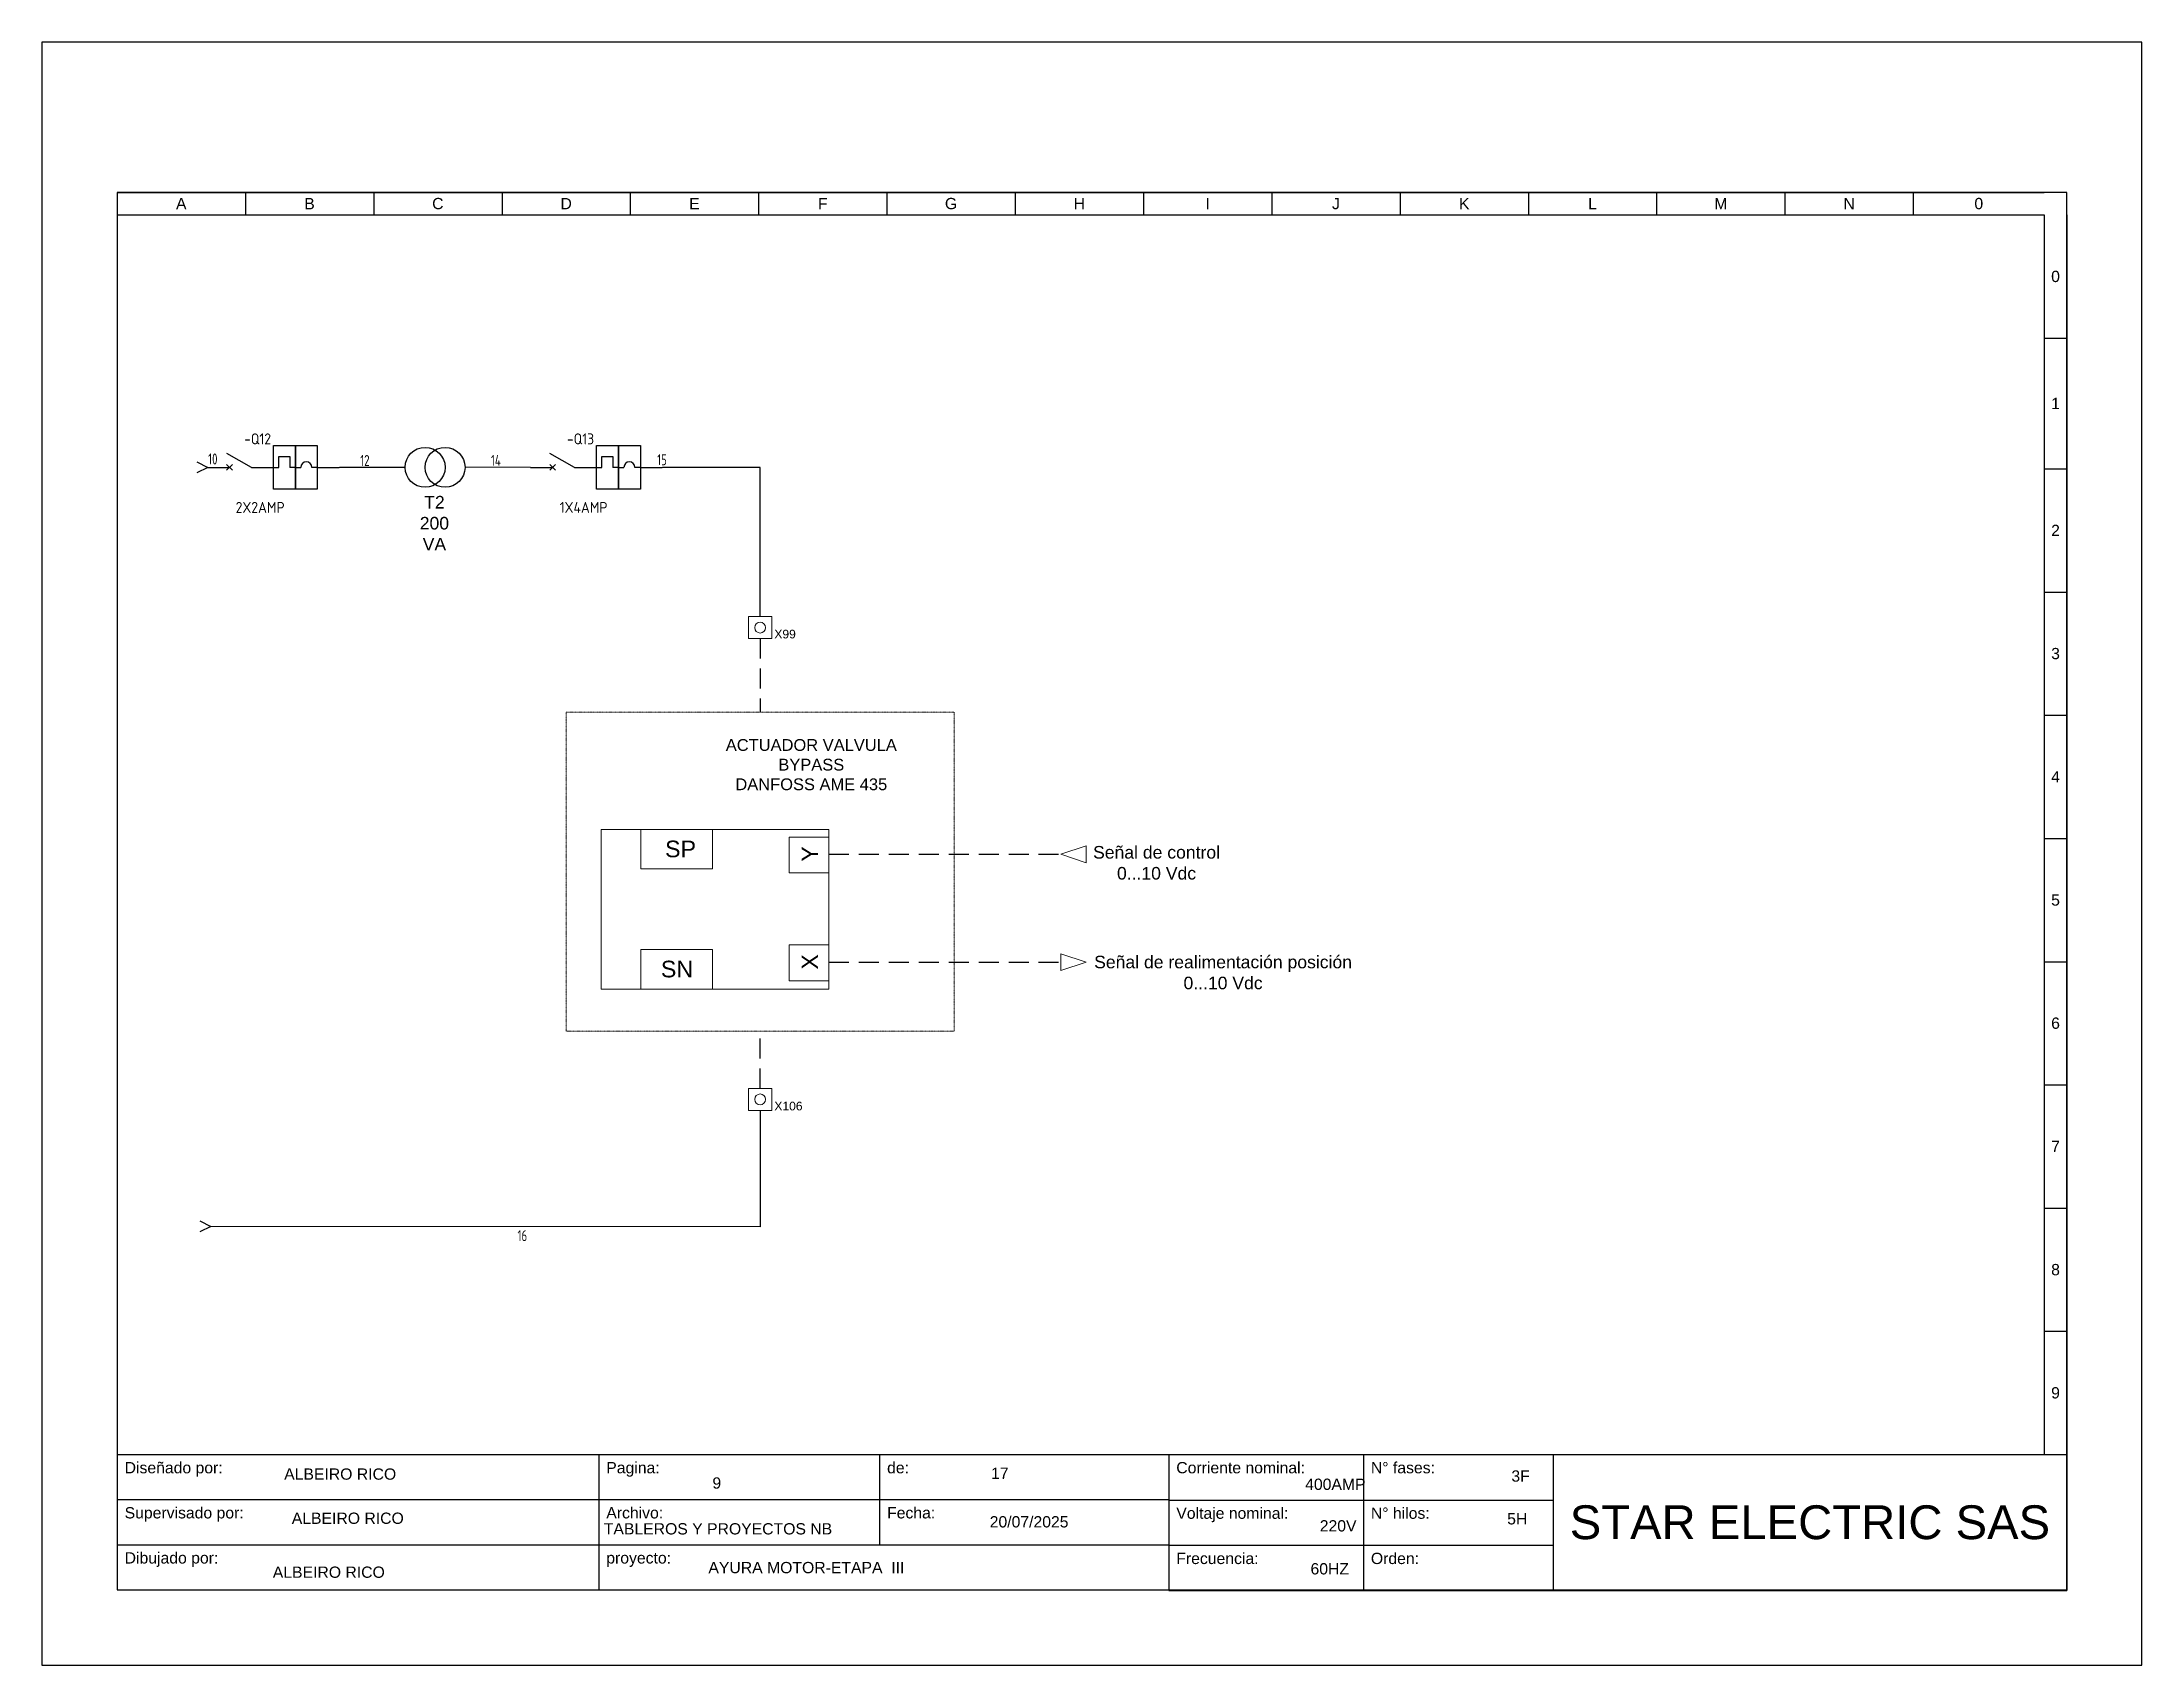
# Model space of a CAD drawing. Header units: millimetres. Extents: x 691 to 18605, y 670 to 10026.
# Drawn here: x 9145 to 10196, y 9213 to 10026 of the extents above; entities that cross this region are included whole.
import ezdxf
from ezdxf.enums import TextEntityAlignment as Align

# ---------------------------------------------------------------- set-up
doc = ezdxf.new("R2010")
doc.units = ezdxf.units.MM
doc.linetypes.add('DASHEDX2', pattern=[1.5, 1, -0.5])
doc.linetypes.add('HIDDEN', pattern=[0.375, 0.25, -0.125])
for name, color, linetype in [('-DIAGRAMA', 7, 'Continuous'), ('-Electrico', 5, 'Continuous'), ('DESC', 150, 'Continuous'), ('SYMS', 7, 'Continuous'), ('TAGS', 150, 'Continuous'), ('WIRENO', 72, 'Continuous'), ('YEL_14_THHN', 2, 'Continuous')]:
    doc.layers.add(name, color=color, linetype=linetype)
doc.styles.get("Standard").update_dxf_attribs({"font": 'arial.ttf'})
doc.styles.add('WD_IEC', font='ISOCP2.shx', dxfattribs={"width": 0.9, "height": 4})

msp = doc.modelspace()

# ---------------------------------------------------------------- texts
at = {"color": 0, "lineweight": 0}
for s, p in [('X99', (9511.9, 9727.2)), ('X106', (9511.9, 9491))]:
    msp.add_text(s, height=4.33, dxfattribs=at).set_placement(p)
at = {"color": 0, "linetype": 'DASHEDX2', "insert": (9318.3, 9798.5), "char_height": 6.3, "attachment_point": 1}
msp.add_mtext_dynamic_manual_height_columns('\\pxqc;T2\\P200\\PVA', width=46.93, gutter_width=31.5, heights=[0], dxfattribs=at)
at = {"color": 0, "lineweight": 0}
for s, insert, char_height, width, attachment_point in [('ACTUADOR VALVULA BYPASS\\PDANFOSS AME 435', (9530.4, 9676.8), 5.898, 101.669, 2), ('SP', (9457.2, 9626), 8.33, 18.716, 1), ('Señal de control\\P0...10 Vdc', (9703.2, 9623.3), 6.295, 77.988, 2), ('   SN', (9445.4, 9565.9), 8.33, 30.576, 1), ('Señal de realimentación posición\\P0...10 Vdc', (9736.5, 9568.4), 6.295, 132.265, 2)]:
    msp.add_mtext(s, dxfattribs=dict(at, insert=insert, char_height=char_height, width=width, attachment_point=attachment_point))
at = {"color": 0, "lineweight": 0, "char_height": 8.33, "width": 13.428, "attachment_point": 1, "rotation": 90}
for s, insert in [('\\pxqc;Y', (9525.5, 9612.6)), ('\\pxqc;X', (9525.5, 9558.6))]:
    msp.add_mtext(s, dxfattribs=dict(at, insert=insert))

# ---------------------------------------------------------------- blocks, each defined once
blk = doc.blocks.new('HCB11Q9')
for p, q in [((-1.84, 0.66), (-3.16, -0.66)), ((-3.16, 0.66), (-1.84, -0.66)), ((2.5, 0), (-3.12, 3.13)), ((2.5, 0), (7.5, 0)), ((7.5, 0), (8.75, 0)), ((8.75, 0), (8.75, 2.5)), ((8.75, 2.5), (11.25, 2.5)), ((11.25, 2.5), (11.25, 0)), ((12.5, 0), (11.25, 0)), ((12.5, 0), (13.75, 0)), ((17.5, 0), (16.25, 0)), ((17.5, 0), (22.5, 0)), ((-7.5, 0), (-2.5, 0))]:
    blk.add_line(p, q)
for points in [[(7.5, 5), (12.5, 5), (12.5, -5), (7.5, -5)], [(12.5, 5), (17.5, 5), (17.5, -5), (12.5, -5)]]:
    blk.add_lwpolyline(points, close=True)
blk.add_arc((15, 0), 1.25, 0, 180)
at = {"style": 'WD_IEC'}
for tag, height, p in [('INST', 2.5, (6.95, 11.75)), ('LOC', 2.5, (6.95, 8.6)), ('TAG1', 2.5, (6.95, 5.23)), ('TERM02', 2, (22.5, 1)), ('XREF', 2.5, (-2.89, -6.93)), ('DESC1', 2.5, (-2.89, -10.4)), ('DESC2', 2.5, (-2.11, -14.11)), ('DESC3', 2.5, (-2.11, -17.81))]:
    blk.add_attdef(tag, text='', height=height, dxfattribs=at).set_placement(p, align=Align.RIGHT)
at = {"style": 'WD_IEC', "flags": 1}
for tag, p, height in [('X4TERM01', (-7.5, 0), 0.32), ('X1TERM02', (22.5, 0), 0.32), ('ASSYCODE', (17.86, -5.81), 1), ('FAMILY', (17.86, -7.31), 1), ('CATDESC', (17.86, -8.81), 1)]:
    blk.add_attdef(tag, p, '', height=height, dxfattribs=at)
at = {"style": 'WD_IEC'}
for tag, p, height in [('TERM01', (-7.5, 1), 2), ('RATING1', (-14.85, -3.47), 2.5)]:
    blk.add_attdef(tag, p, '', height=height, dxfattribs=at)
at = {"style": 'WD_IEC', "flags": 1}
for tag, p in [('X2LINK', (-0.31, 2)), ('X8LINK', (-0.31, 0.5))]:
    blk.add_attdef(tag, p, '', height=0.32, rotation=360, dxfattribs=at)
at = {"style": 'WD_IEC', "flags": 9}
for tag, p in [('MFG', (21.31, -1.98)), ('CAT', (21.31, -3.99))]:
    blk.add_attdef(tag, text='', height=1.5, dxfattribs=at).set_placement(p, align=Align.RIGHT)
blk = doc.blocks.new('HA1X3Y')
blk.add_lwpolyline([(-2.5, 1.25), (0, 0), (-2.5, -1.25)])
at = {"style": 'WD_IEC'}
blk.add_attdef('DESC1', text='', height=2.5, dxfattribs=at).set_placement((-5, 0.675), align=Align.RIGHT)
at = {"style": 'WD_IEC', "flags": 1}
blk.add_attdef('X1TERM01', (0, 0), '', height=0.32, dxfattribs=at)
at = {"style": 'WD_IEC'}
blk.add_attdef('DESC2', text='', height=2.5, dxfattribs=at).set_placement((-5, -0.675), align=Align.TOP_RIGHT)
blk = doc.blocks.new('WD_WNV')
at = {"linetype": 'Continuous', "style": 'WD_IEC', "width": 0.8}
blk.add_attdef('WIRENO', text='', height=2.5, dxfattribs=at).set_placement((-1.6, 0), align=Align.MIDDLE_RIGHT)
at = {"style": 'WD_IEC', "flags": 1}
for tag, p in [('W08USER', (-1, 0.375)), ('W04USER', (-1, 0.875)), ('W05USER', (-1, 0.75)), ('W09USER', (-1, 0.25)), ('W03USER', (-1, 1)), ('W06USER', (-1, 0.625)), ('W07USER', (-1, 0.5)), ('W02USER', (-1, 1.125)), ('W01USER', (-1, 1.25)), ('W10USER', (-1, 0.125))]:
    blk.add_attdef(tag, text='', height=0.08, dxfattribs=at).set_placement(p, align=Align.CENTER)
blk = doc.blocks.new('*T3')
at = {"color": 0, "linetype": 'ByBlock', "lineweight": -2}
for p, q in [((0, 0), (139.92, 0)), ((0, 0), (0, -18)), ((64.08, 0), (64.08, -18)), ((101.44, 0), (101.44, -12)), ((139.92, 0), (139.92, -18)), ((0, -6), (139.92, -6)), ((0, -12), (139.92, -12)), ((0, -18), (139.92, -18))]:
    blk.add_line(p, q, dxfattribs=at)
at = {"color": 0, "char_height": 1.5, "attachment_point": 1}
for s, insert, width in [('{\\fArial|b0|i0|c162|p34;Diseñado por:}', (1, -1), 62.0824), ('{\\fArial|b0|i0|c162|p34;Pagina:}', (65.08, -1), 35.3574), ('{\\fArial|b0|i0|c162|p34;de}:', (102.44, -1), 36.4813), ('{\\fArial|b0|i0|c162|p34;Supervisado por:}', (1, -7), 62.0824), ('{\\fArial|b0|i0|c162|p34;Archivo:}', (65.08, -7), 35.3574), ('Fecha:', (102.44, -7), 36.4813), ('Dibujado por:', (1, -13), 62.0824), ('{\\fArial|b0|i0|c162|p34;proyecto:}', (65.08, -13), 73.8387)]:
    blk.add_mtext(s, dxfattribs=dict(at, insert=insert, width=width))
blk = doc.blocks.new('*T4')
at = {"color": 0, "linetype": 'ByBlock', "lineweight": -2}
for p, q in [((0, 0), (119.48, 0)), ((0, 0), (0, -18.07)), ((25.89, 0), (25.89, -18.07)), ((51.13, 0), (51.13, -18.07)), ((119.48, 0), (119.48, -18.07)), ((0, -6.05), (51.13, -6.05)), ((0, -12.07), (51.13, -12.07)), ((0, -18.07), (119.48, -18.07))]:
    blk.add_line(p, q, dxfattribs=at)
at = {"color": 0}
for s, insert, char_height, width, attachment_point in [('Corriente nominal:', (1, -1), 1.5, 23.894, 1), ('{\\fArial|b0|i0|c162|p34;N° fases:}', (26.89, -1), 1.5, 23.2313, 1), ('Voltaje nominal:', (1, -7.05), 1.5, 23.894, 1), ('{\\fArial|b0|i0|c162|p34;N° hilos:}', (26.89, -7.05), 1.5, 23.2313, 1), ('{\\fArial|b0|i0|c162|p34;STAR ELECTRIC SAS}', (85.3, -9.04), 4.5, 66.3536, 5), ('Frecuencia:', (1, -13.07), 1.5, 23.894, 1), ('{\\fArial|b0|i0|c162|p34;Orden}:', (26.89, -13.07), 1.5, 23.2313, 1)]:
    blk.add_mtext(s, dxfattribs=dict(at, insert=insert, char_height=char_height, width=width, attachment_point=attachment_point))
blk = doc.blocks.new('CAJETIN')
for p, q in [((0, 185.97), (-259.4, 185.97)), ((-259.4, 185.97), (-259.4, 0.07)), ((-259.4, 185.97), (-2.99, 185.97)), ((-259.4, 185.97), (-259.4, 182.97)), ((-242.33, 185.97), (-242.33, 182.97)), ((-225.26, 185.97), (-225.26, 182.97)), ((-208.19, 185.97), (-208.19, 182.97)), ((-191.12, 185.97), (-191.12, 182.97)), ((-174.05, 185.97), (-174.05, 182.97)), ((-156.98, 185.97), (-156.98, 182.97)), ((-139.91, 185.97), (-139.91, 182.97)), ((-122.84, 185.97), (-122.84, 182.97)), ((-105.77, 185.97), (-105.77, 182.97)), ((-88.7, 185.97), (-88.7, 182.97)), ((-71.64, 185.97), (-71.64, 182.97)), ((-54.57, 185.97), (-54.57, 182.97)), ((-37.5, 185.97), (-37.5, 182.97)), ((-20.43, 185.97), (-20.43, 182.97)), ((0, 0.07), (0, 185.97)), ((-259.4, 182.97), (-2.99, 182.97)), ((-3, 182.97), (-3, 18.07)), ((0, 182.97), (0, 18.07)), ((-3, 166.58), (0, 166.58)), ((-3, 149.19), (0, 149.19)), ((-3, 132.8), (0, 132.8)), ((-3, 116.41), (0, 116.41)), ((-3, 100.02), (0, 100.02)), ((-3, 83.63), (0, 83.63)), ((-3, 67.24), (0, 67.24)), ((-3, 50.85), (0, 50.85)), ((-3, 34.46), (0, 34.46)), ((-3, 18.07), (0, 18.07)), ((-259.4, 0.07), (0, 0.07))]:
    blk.add_line(p, q)
blk.add_lwpolyline([(-269.4, -9.93), (10, -9.93), (10, 205.97), (-269.4, 205.97)], close=True)
for name, p in [('*T3', (-259.4, 18.07)), ('*T4', (-119.48, 18.07))]:
    blk.add_blockref(name, p)
blk.add_text('0', height=1.5).set_placement((-2.08, 174.04))
at = {"char_height": 1.5, "attachment_point": 5}
for s, insert, width in [('A', (-250.87, 184.47), 17.0695), ('B', (-233.8, 184.47), 17.0695), ('C', (-216.73, 184.47), 17.0695), ('D', (-199.66, 184.47), 17.0695), ('E', (-182.59, 184.47), 17.0695), ('F', (-165.52, 184.47), 17.0695), ('G', (-148.45, 184.47), 17.0695), ('H', (-131.38, 184.47), 17.0695), ('I', (-114.31, 184.47), 17.0695), ('J', (-97.24, 184.47), 17.0695), ('K', (-80.17, 184.47), 17.0695), ('L', (-63.1, 184.47), 17.0695), ('M', (-46.03, 184.47), 17.0695), ('N', (-28.96, 184.47), 17.0695), ('0', (-11.71, 184.47), 17.4362), ('1', (-1.5, 157.89), 3), ('2', (-1.5, 141), 3), ('3', (-1.5, 124.61), 3), ('4', (-1.5, 108.22), 3), ('5', (-1.5, 91.83), 3), ('6', (-1.5, 75.44), 3), ('7', (-1.5, 59.05), 3), ('8', (-1.5, 42.66), 3), ('9', (-1.5, 26.27), 3)]:
    blk.add_mtext(s, dxfattribs=dict(at, insert=insert, width=width))
for tag, p in [('DISEÑADO_POR', (-230.86, 14.78)), ('SUPERVISADO_POR', (-229.59, 8.32)), ('DIBUJADO_POR', (-231.25, 2.42))]:
    blk.add_attdef(tag, text='', height=1.5).set_placement(p, align=Align.MIDDLE)
for tag, p in [('PAGINA', (-180.19, 13.54)), ('DE', (-143.12, 14.83)), ('A', (-97.02, 13.49)), ('F', (-73.9, 14.47)), ('ARCHIVO', (-179.45, 8.2)), ('FECHA', (-143.31, 8.38)), ('V', (-96.96, 8.58)), ('H', (-74.46, 8.76)), ('PROYECTO', (-180.75, 3.04)), ('HZ', (-98.06, 2.87)), ('OR', (-74.83, 2.5))]:
    blk.add_attdef(tag, p, '', height=1.5)

# ---------------------------------------------------------------- linework, layer by layer
at = {"layer": '-DIAGRAMA', "color": 0, "lineweight": 0}
for centre in [(9504.8, 9732.6), (9504.8, 9496.5)]:
    msp.add_circle(centre, 2.72, dxfattribs=at)
at = {"layer": '-Electrico', "color": 0, "lineweight": 0, "ltscale": 0.08}
for points in [[(9499, 9738.1), (9510.6, 9738.1), (9510.6, 9727.1), (9499, 9727.1)], [(9499, 9502), (9510.6, 9502), (9510.6, 9491), (9499, 9491)]]:
    msp.add_lwpolyline(points, close=True, dxfattribs=at)
at = {"color": 0}
msp.add_line((9504.8, 9738.1), (9504.8, 9812.8), dxfattribs=at)
at = {"color": 0, "linetype": 'DASHEDX2', "lineweight": -2, "ltscale": 10}
for p, q in [((9504.8, 9727.1), (9504.8, 9690.2)), ((9539.2, 9619.2), (9655.3, 9619.2)), ((9539.2, 9565.2), (9655.3, 9565.2)), ((9504.8, 9502), (9504.8, 9530.6))]:
    msp.add_line(p, q, dxfattribs=at)
at = {"color": 0, "linetype": 'Continuous', "lineweight": 0}
for p, q in [((9667.9, 9623.4), (9655.3, 9619.2)), ((9655.3, 9619.2), (9667.9, 9614.9)), ((9667.9, 9619.2), (9667.9, 9623.4)), ((9667.9, 9614.9), (9667.9, 9619.2)), ((9655.3, 9569.4), (9655.3, 9565.2)), ((9667.9, 9565.2), (9655.3, 9569.4)), ((9655.3, 9565.2), (9655.3, 9561)), ((9655.3, 9561), (9667.9, 9565.2))]:
    msp.add_line(p, q, dxfattribs=at)
at = {"color": 0, "lineweight": -2}
msp.add_line((9504.8, 9491), (9504.8, 9432.8), dxfattribs=at)
at = {"color": 0, "linetype": 'HIDDEN', "lineweight": 0, "ltscale": 0.5}
msp.add_lwpolyline([(9407.7, 9690.2), (9601.9, 9690.2), (9601.9, 9530.6), (9407.7, 9530.6)], close=True, dxfattribs=at)
at = {"color": 0, "lineweight": 0}
for points in [[(9425.2, 9631.6), (9539.2, 9631.6), (9539.2, 9551.7), (9425.2, 9551.7)], [(9445, 9631.6), (9480.9, 9631.6), (9480.9, 9611.8), (9445, 9611.8)], [(9539.2, 9627.8), (9539.2, 9609.8), (9519.4, 9609.8), (9519.4, 9627.8)], [(9445, 9571.5), (9480.9, 9571.5), (9480.9, 9551.7), (9445, 9551.7)], [(9539.2, 9573.8), (9539.2, 9555.8), (9519.4, 9555.8), (9519.4, 9573.8)]]:
    msp.add_lwpolyline(points, close=True, dxfattribs=at)
at = {"color": 0}
for centre in [(9337.1, 9812.8), (9347.1, 9812.8)]:
    msp.add_circle(centre, 10, dxfattribs=at)
at = {"layer": 'YEL_14_THHN', "color": 0}
for p, q in [((9327.1, 9812.8), (9294.2, 9812.8)), ((9389.9, 9812.8), (9357.1, 9812.9)), ((9504.8, 9812.8), (9455.9, 9812.8)), ((9504.8, 9432.8), (9229.9, 9432.9))]:
    msp.add_line(p, q, dxfattribs=at)

# ---------------------------------------------------------------- block references
at = {"color": 0}
ref = msp.add_blockref('CAJETIN', (10158.8, 9250.8), dxfattribs=dict(at, xscale=3.761929394681115, yscale=3.761929394681115, zscale=3.761929394681115))
ref.add_attrib('5H', '5H', (9878.7, 9283.8), dxfattribs={"height": 5.64})
ref.add_attrib('3F', '3F', (9880.8, 9305.2), dxfattribs={"height": 5.64})
ref.add_attrib('HZ', '60HZ', dxfattribs={"height": 5.64}).set_placement((9789.9, 9261.6), align=Align.MIDDLE)
ref.add_attrib('V', '220V', dxfattribs={"height": 5.64}).set_placement((9794.1, 9283.1), align=Align.MIDDLE)
ref.add_attrib('A', '400AMP', dxfattribs={"height": 5.64}).set_placement((9792.7, 9303.9), align=Align.MIDDLE)
ref.add_attrib('PROYECTO', 'AYURA MOTOR-ETAPA  III', dxfattribs={"height": 5.643}).set_placement((9478.9, 9262.2), align=Align.MIDDLE_LEFT)
ref.add_attrib('ARCHIVO', 'TABLEROS Y PROYECTOS NB', dxfattribs={"height": 5.643}).set_placement((9483.7, 9281.6), align=Align.MIDDLE)
ref.add_attrib('DE', '17', (9620.4, 9306.6), dxfattribs={"height": 5.64})
ref.add_attrib('PAGINA', '9', (9480.9, 9301.7), dxfattribs={"height": 5.64})
ref.add_attrib('FECHA', '20/07/2025', (9619.7, 9282.3), dxfattribs={"height": 5.64})
ref.add_attrib('DIBUJADO_POR', 'ALBEIRO RICO', dxfattribs={"height": 5.643}).set_placement((9288.9, 9259.9), align=Align.MIDDLE)
ref.add_attrib('SUPERVISADO_POR', 'ALBEIRO RICO', dxfattribs={"height": 5.643}).set_placement((9298.4, 9286.9), align=Align.MIDDLE)
ref.add_attrib('DISEÑADO_POR', 'ALBEIRO RICO', dxfattribs={"height": 5.643}).set_placement((9294.6, 9309), align=Align.MIDDLE)
at = {"layer": 'SYMS', "color": 0}
ref = msp.add_blockref('HCB11Q9', (9244.7, 9812.8), dxfattribs=dict(at, xscale=2.197145441597592, yscale=2.197145441597592, zscale=2.197145441597592))
ref.add_attrib('TAG1', '-Q12', dxfattribs={"layer": 'TAGS', "height": 5.49, "style": 'WD_IEC'}).set_placement((9260, 9824.3), align=Align.RIGHT)
ref.add_attrib('DESC1', '2X2AMP', dxfattribs={"layer": 'DESC', "height": 5.49, "style": 'WD_IEC'}).set_placement((9266.8, 9790), align=Align.RIGHT)
ref = msp.add_blockref('HCB11Q9', (9406.4, 9812.8), dxfattribs=dict(at, xscale=2.197145441597592, yscale=2.197145441597592, zscale=2.197145441597592))
ref.add_attrib('TAG1', '-Q13', dxfattribs={"layer": 'TAGS', "height": 5.49, "style": 'WD_IEC'}).set_placement((9421.7, 9824.3), align=Align.RIGHT)
ref.add_attrib('DESC1', '1X4AMP', dxfattribs={"layer": 'DESC', "height": 5.49, "style": 'WD_IEC'}).set_placement((9428.4, 9790), align=Align.RIGHT)
at = {"layer": 'SYMS', "color": 0, "xscale": 2.197145441597592, "yscale": 2.197145441597592, "zscale": 2.197145441597592}
for p in [(9228.3, 9812.8), (9229.9, 9432.9)]:
    msp.add_blockref('HA1X3Y', p, dxfattribs=at)
at = {"layer": 'WIRENO', "color": 0}
ref = msp.add_blockref('WD_WNV', (9236.7, 9817), dxfattribs=dict(at, xscale=2.197145441597592, yscale=2.197145441597592, zscale=2.197145441597592))
ref.add_attrib('WIRENO', '10', dxfattribs={"linetype": 'Continuous', "height": 5.49, "style": 'WD_IEC', "width": 0.8}).set_placement((9233.2, 9817), align=Align.MIDDLE_RIGHT)
ref = msp.add_blockref('WD_WNV', (9331.5, 9808), dxfattribs=dict(at, xscale=2.197145441597592, yscale=2.197145441597592, zscale=2.197145441597592))
ref.add_attrib('WIRENO', '12', dxfattribs={"linetype": 'Continuous', "height": 5.49, "style": 'WD_IEC', "width": 0.8}).set_placement((9309.3, 9816.2), align=Align.MIDDLE_RIGHT)
ref = msp.add_blockref('WD_WNV', (9391.7, 9808.1), dxfattribs=dict(at, xscale=2.197145441597592, yscale=2.197145441597592, zscale=2.197145441597592))
ref.add_attrib('WIRENO', '14', dxfattribs={"linetype": 'Continuous', "height": 5.49, "style": 'WD_IEC', "width": 0.8}).set_placement((9375, 9816.3), align=Align.MIDDLE_RIGHT)
ref = msp.add_blockref('WD_WNV', (9474.7, 9808.4), dxfattribs=dict(at, xscale=2.197145441597592, yscale=2.197145441597592, zscale=2.197145441597592))
ref.add_attrib('WIRENO', '15', dxfattribs={"linetype": 'Continuous', "height": 5.49, "style": 'WD_IEC', "width": 0.8}).set_placement((9458.1, 9816.6), align=Align.MIDDLE_RIGHT)
ref = msp.add_blockref('WD_WNV', (9412.5, 9426.6), dxfattribs=dict(at, xscale=2.197145441597592, yscale=2.197145441597592, zscale=2.197145441597592))
ref.add_attrib('WIRENO', '16', dxfattribs={"linetype": 'Continuous', "height": 5.49, "style": 'WD_IEC', "width": 0.8}).set_placement((9388.2, 9428.3), align=Align.MIDDLE_RIGHT)

msp.set_redraw_order([(e.dxf.handle, doc.entitydb.next_handle()) for e in msp.query("TEXT MTEXT ATTDEF DIMENSION ARC_DIMENSION")])  # texts and dimensions are drawn at this point

doc.saveas('drawing.dxf')
